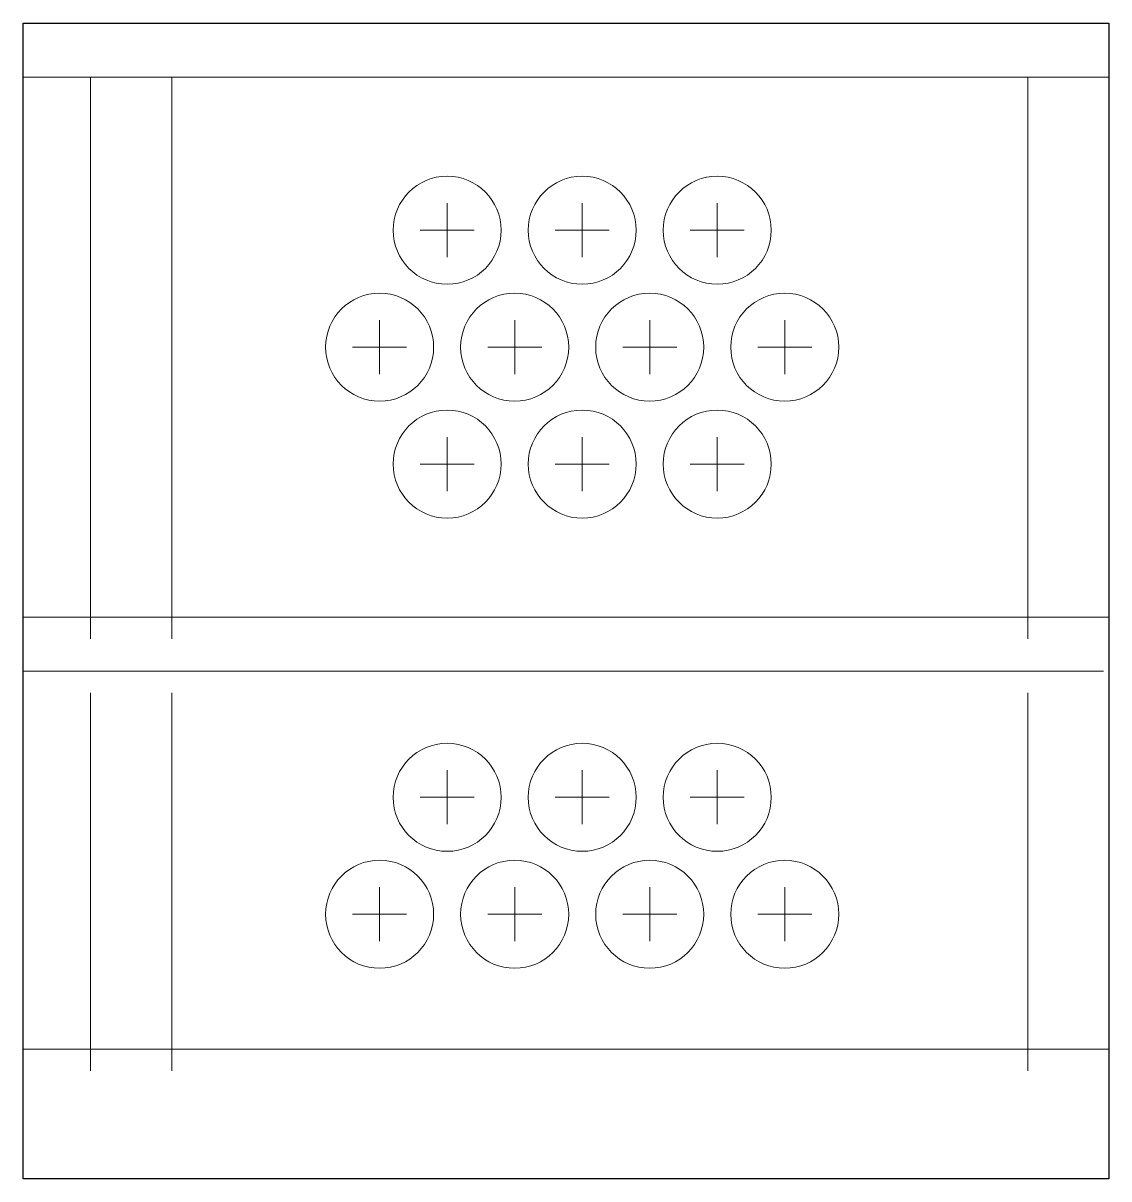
# Model space of a CAD drawing. Header units: millimetres. Extents: x -930 to 1800, y -2430 to 1500.
# Drawn here: x -801 to -600, y -1400 to -1186 of the extents above; entities that cross this region are included whole.
import ezdxf

# ---------------------------------------------------------------- set-up
doc = ezdxf.new("R2010")
doc.units = ezdxf.units.MM
doc.layers.add('cover', color=178, linetype='Continuous', true_color=0x000000)
doc.layers.add('help', color=6, linetype='Continuous', lineweight=0, true_color=0xff00ff)
doc.layers.add('housing', color=3, linetype='Continuous', lineweight=0, true_color=0x00ff00)

msp = doc.modelspace()

# ---------------------------------------------------------------- linework, layer by layer
at = {"layer": 'cover'}
for p, q in [((-801, -1400), (-801, -1186)), ((-801, -1186), (-600, -1186)), ((-600, -1186), (-600, -1400)), ((-600, -1400), (-801, -1400))]:
    msp.add_line(p, q, dxfattribs=at)
at = {"layer": 'help'}
for p, q in [((-801, -1196), (-600, -1196)), ((-722.5, -1219.35), (-722.5, -1229.35)), ((-697.5, -1219.35), (-697.5, -1229.35)), ((-672.5, -1219.35), (-672.5, -1229.35)), ((-727.5, -1224.35), (-717.5, -1224.35)), ((-702.5, -1224.35), (-692.5, -1224.35)), ((-677.5, -1224.35), (-667.5, -1224.35)), ((-735, -1251), (-735, -1241)), ((-710, -1251), (-710, -1241)), ((-685, -1251), (-685, -1241)), ((-660, -1251), (-660, -1241)), ((-740, -1246), (-730, -1246)), ((-715, -1246), (-705, -1246)), ((-690, -1246), (-680, -1246)), ((-665, -1246), (-655, -1246)), ((-722.5, -1272.65), (-722.5, -1262.65)), ((-697.5, -1272.65), (-697.5, -1262.65)), ((-672.5, -1272.65), (-672.5, -1262.65)), ((-727.5, -1267.65), (-717.5, -1267.65)), ((-702.5, -1267.65), (-692.5, -1267.65)), ((-677.5, -1267.65), (-667.5, -1267.65)), ((-801, -1296), (-600, -1296)), ((-601, -1306), (-801, -1306)), ((-722.5, -1324.35), (-722.5, -1334.35)), ((-697.5, -1324.35), (-697.5, -1334.35)), ((-672.5, -1324.35), (-672.5, -1334.35)), ((-727.5, -1329.35), (-717.5, -1329.35)), ((-702.5, -1329.35), (-692.5, -1329.35)), ((-677.5, -1329.35), (-667.5, -1329.35)), ((-735, -1356), (-735, -1346)), ((-710, -1356), (-710, -1346)), ((-685, -1356), (-685, -1346)), ((-660, -1356), (-660, -1346)), ((-740, -1351), (-730, -1351)), ((-715, -1351), (-705, -1351)), ((-690, -1351), (-680, -1351)), ((-665, -1351), (-655, -1351)), ((-600, -1376), (-801, -1376))]:
    msp.add_line(p, q, dxfattribs=at)
for centre in [(-722.5, -1224.35), (-697.5, -1224.35), (-672.5, -1224.35), (-735, -1246), (-710, -1246), (-685, -1246), (-660, -1246), (-722.5, -1267.65), (-697.5, -1267.65), (-672.5, -1267.65), (-722.5, -1329.35), (-697.5, -1329.35), (-672.5, -1329.35), (-735, -1351), (-710, -1351), (-685, -1351), (-660, -1351)]:
    msp.add_circle(centre, 10, dxfattribs=at)
at = {"layer": 'housing'}
for p, q in [((-788.5, -1196), (-788.5, -1300)), ((-773.5, -1300), (-773.5, -1196)), ((-615, -1196), (-615, -1300)), ((-600, -1300), (-600, -1196)), ((-788.5, -1310), (-788.5, -1380)), ((-773.5, -1380), (-773.5, -1310)), ((-615, -1380), (-615, -1310)), ((-600, -1380), (-600, -1310))]:
    msp.add_line(p, q, dxfattribs=at)

doc.saveas('drawing.dxf')
